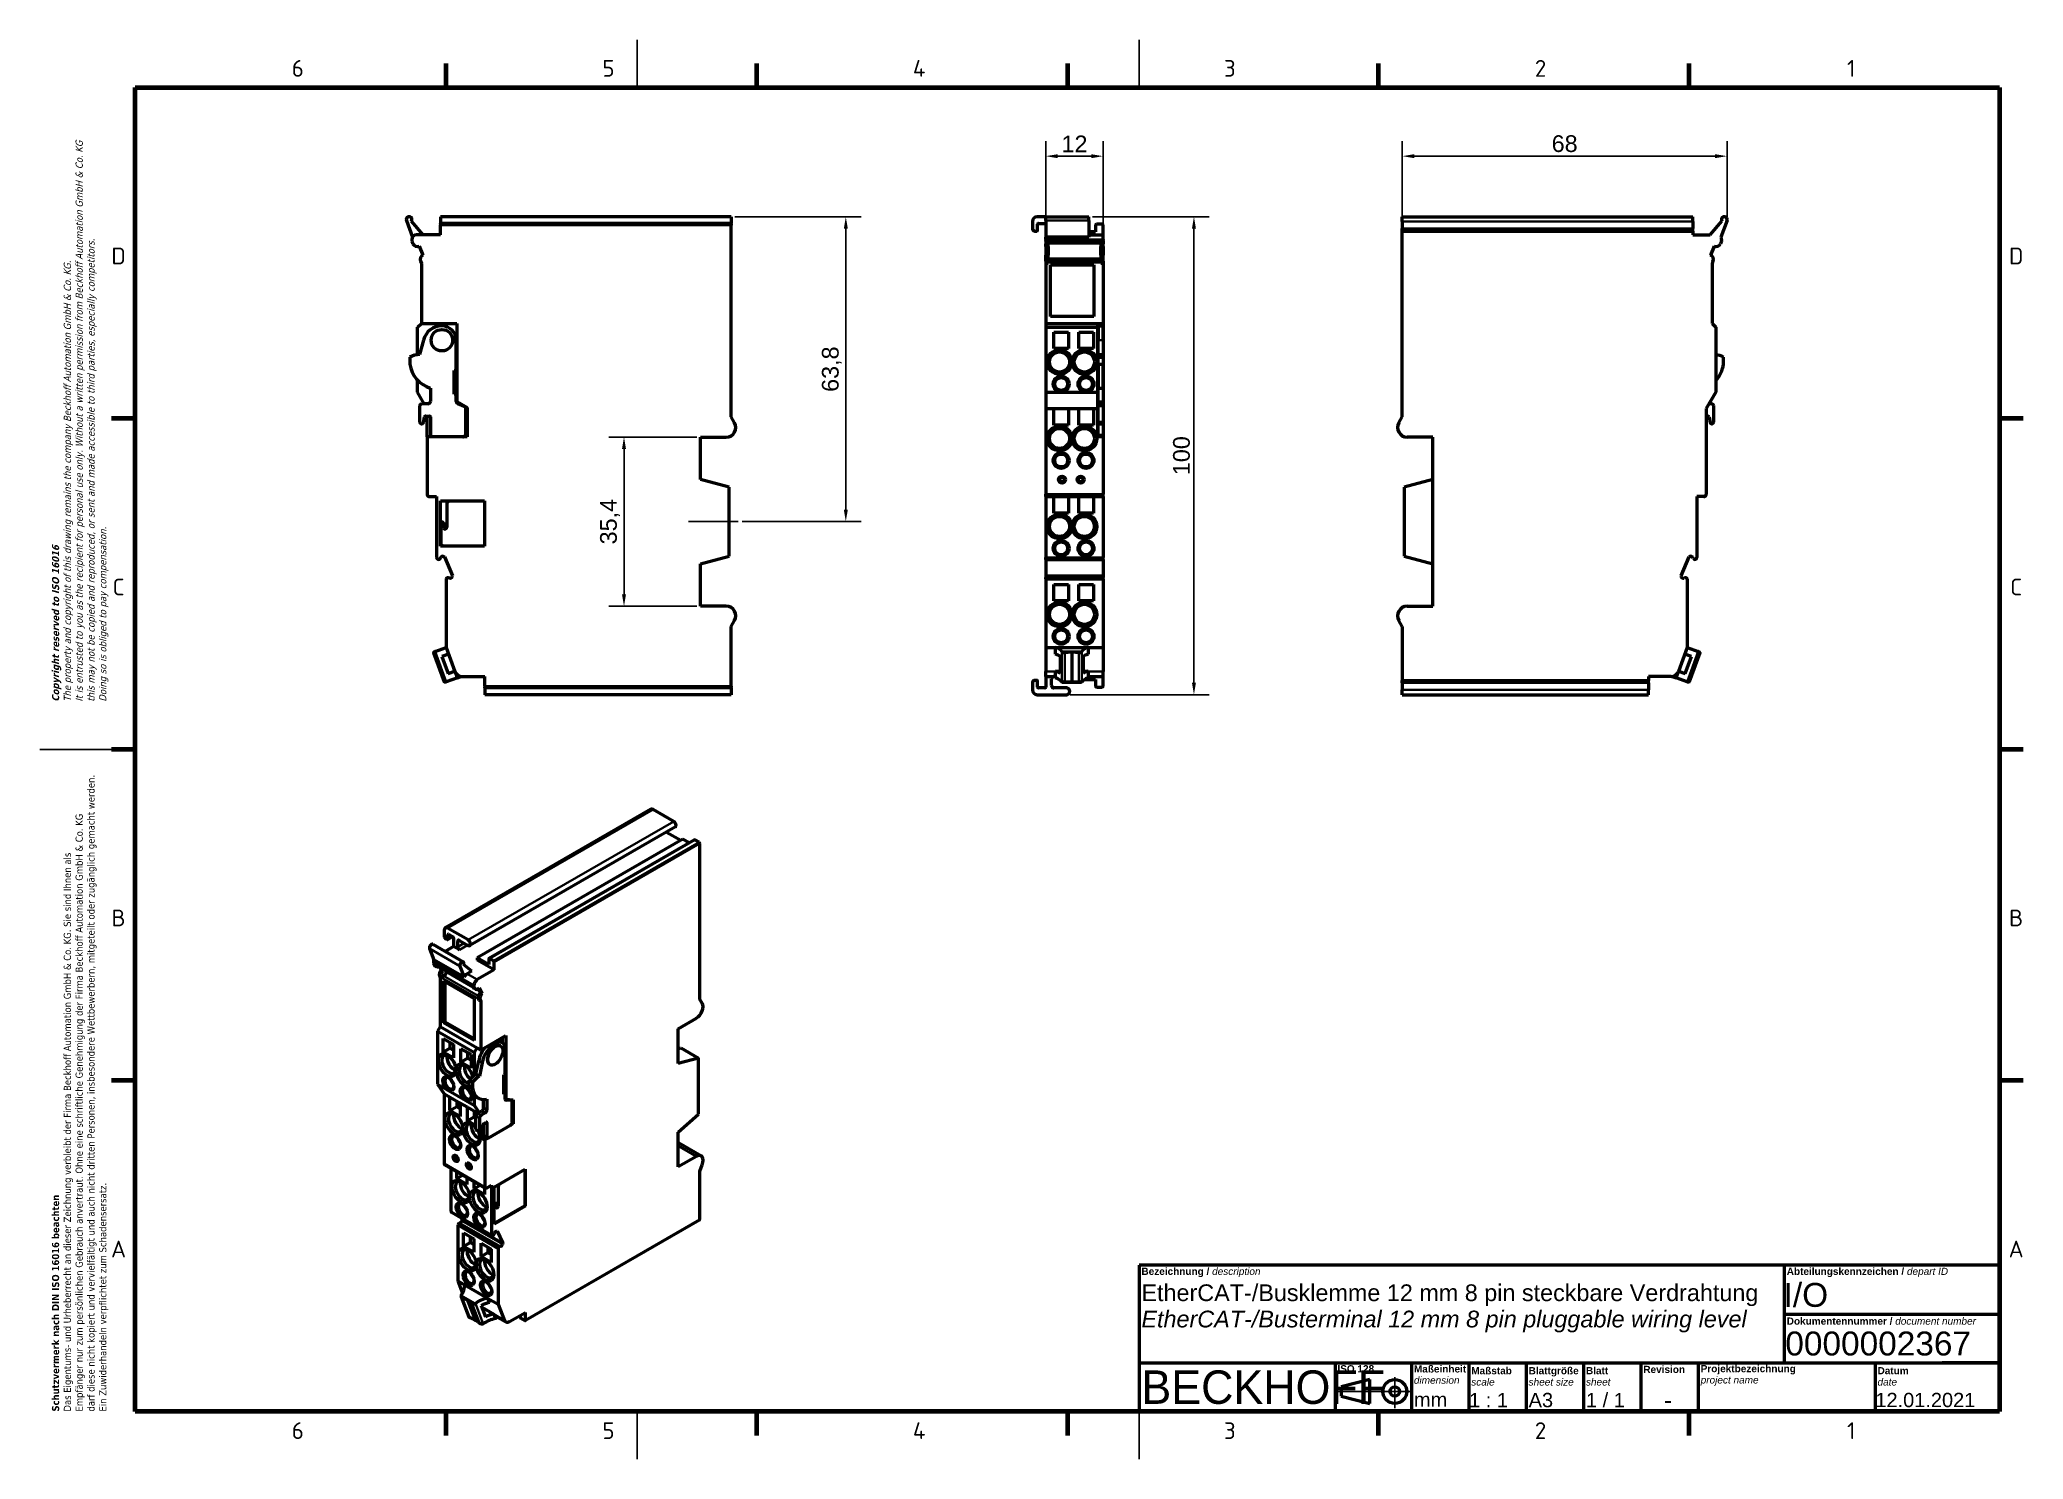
# Model space of a CAD drawing. Header units: millimetres. Extents: x 0 to 415, y 0 to 297.
import ezdxf
from ezdxf.enums import TextEntityAlignment as Align

# ---------------------------------------------------------------- set-up
doc = ezdxf.new("R2010")
doc.units = ezdxf.units.MM
doc.layers.add('Bemaßung (ISO)', color=150, linetype='Continuous', lineweight=25, true_color=0x0080ff)
for name, color, linetype, lineweight in [('Mittellinie (ISO)', 7, 'Continuous', 25), ('Rahmen (ISO)', 7, 'Continuous', 70), ('Rahmen Mittel', 7, 'Continuous', 50), ('Sichtbar (ISO)', 7, 'Continuous', 50), ('Sichtbar schmal (ISO)', 7, 'Continuous', 35), ('Titel (ISO)', 7, 'Continuous', 50)]:
    doc.layers.add(name, color=color, linetype=linetype, lineweight=lineweight)
doc.styles.add('Bezeichnungstext (DIN)', font='arial.ttf')
doc.styles.add('FERTIG Motors-DIN-3_5mm', font='isocpeur.ttf')
doc.styles.add('Notiztext (DIN)', font='arial.ttf')
doc.styles.add('Textstil140', font='arial.ttf')
doc.styles.add('Textstil29', font='arial.ttf')
doc.styles.add('Textstil55', font='arial.ttf')
doc.styles.add('Textstil94', font='')
doc.styles.get('Textstil94').set_extended_font_data('Arial', italic=True)
doc.dimstyles.new('Standard (DIN) online', dxfattribs={"dimtxt": 3.5, "dimasz": 2.5, "dimexe": 3.175, "dimexo": 0.8, "dimgap": 0.8, "dimtad": 1, "dimdec": 1, "dimrnd": 1e-08, "dimtxsty": 'Bezeichnungstext (DIN)', "dimcen": 0.09, "dimdle": 10, "dimclrd": 7, "dimclre": 7, "dimclrt": 7, "dimadec": 0, "dimazin": 2, "dimtfac": 1, "dimtmove": 0, "dimatfit": 3, "dimfxl": 1, "dimtolj": 1, "dimtzin": 0, "dimlwd": 25, "dimlwe": 25, "dimarcsym": 0})

msp = doc.modelspace()

# ---------------------------------------------------------------- blocks, each defined once
blk = doc.blocks.new('Ränder A3-QUER')
at = {"layer": 'Rahmen (ISO)', "lineweight": 25}
for p, q in [((125, 287), (125, 297)), ((230, 287), (230, 297)), ((20, 148.5), (0, 148.5)), ((125, 10), (125, 0)), ((230, 10), (230, 0))]:
    blk.add_line(p, q, dxfattribs=at)
at = {"layer": 'Rahmen (ISO)'}
for p, q in [((85, 292), (85, 287)), ((150, 292), (150, 287)), ((215, 292), (215, 287)), ((280, 292), (280, 287)), ((345, 292), (345, 287)), ((20, 287), (410, 287)), ((20, 10), (20, 287)), ((410, 287), (410, 10)), ((20, 217.75), (15, 217.75)), ((415, 217.75), (410, 217.75)), ((20, 148.5), (15, 148.5)), ((415, 148.5), (410, 148.5)), ((20, 79.25), (15, 79.25)), ((415, 79.25), (410, 79.25)), ((410, 10), (20, 10)), ((85, 10), (85, 5)), ((150, 10), (150, 5)), ((215, 10), (215, 5)), ((280, 10), (280, 5)), ((345, 10), (345, 5))]:
    blk.add_line(p, q, dxfattribs=at)
at = {"layer": 'Rahmen (ISO)', "char_height": 1.5, "attachment_point": 1, "rotation": 90, "line_spacing_factor": 0.987884, "style": 'Notiztext (DIN)'}
for s, insert in [('\\fTahoma|b1|i1;\\H1.5000;Copyright reserved to ISO 16016\\P\\fTahoma|b0|i1;\\H1.5000;The property and copyright of this drawing remains the company Beckhoff Automation GmbH & Co. KG. \\P\\fTahoma|b0|i1;\\H1.5000;It is entrusted to you as the recipient for personal use only. Without a written permission from Beckhoff Automation GmbH & Co. KG \\P\\fTahoma|b0|i1;\\H1.5000;this may not be copied and reproduced, or sent and made accessible to third parties, especially competitors. \\P\\fTahoma|b0|i1;\\H1.5000;Doing so is obliged to pay compensation.', (2.57, 158.5)), ('\\fTahoma|b1|i0;\\H1.5000;Schutzvermerk nach DIN ISO 16016 beachten\\P\\fTahoma|b0|i0;\\H1.5000;Das Eigentums- und Urheberrecht an dieser Zeichnung verbleibt der Firma Beckhoff Automation GmbH & Co. KG. Sie sind Ihnen als\\P\\fTahoma|b0|i0;\\H1.5000;Empfänger nur zum persönlichen Gebrauch anvertraut. Ohne eine schriftliche Genehmigung der Firma Beckhoff Automation GmbH & Co. KG \\P\\fTahoma|b0|i0;\\H1.5000;darf diese nicht kopiert und vervielfältigt und auch nicht dritten Personen, insbesondere Wettbewerbern, mitgeteilt oder zugänglich gemacht werden. \\P\\fTahoma|b0|i0;\\H1.5000;Ein Zuwiderhandeln verpflichtet zum Schadensersatz.', (2.57, 10))]:
    blk.add_mtext(s, dxfattribs=dict(at, insert=insert))
at = {"layer": 'Rahmen Mittel', "char_height": 3.5, "attachment_point": 5, "style": 'FERTIG Motors-DIN-3_5mm'}
for s, insert, width in [('\\fISOCPEUR|b0|i0;6', (54, 291), 65.5864), ('\\fISOCPEUR|b0|i0;5', (119, 291), 65.5864), ('\\fISOCPEUR|b0|i0;4', (184, 291), 65.5864), ('\\fISOCPEUR|b0|i0;3', (249, 291), 65.5864), ('\\fISOCPEUR|b0|i0;2', (314, 291), 65.5864), ('\\fISOCPEUR|b0|i0;1', (379, 291), 65.5864), ('\\fISOCPEUR|b0|i0;D', (16.5, 251.75), 5.0047), ('\\fISOCPEUR|b0|i0;D', (413.5, 251.75), 5.0047), ('\\fISOCPEUR|b0|i0;C', (16.5, 182.5), 5.0047), ('\\fISOCPEUR|b0|i0;C', (413.5, 182.5), 5.0047), ('\\fISOCPEUR|b0|i0;B', (16.5, 113.25), 5.0047), ('\\fISOCPEUR|b0|i0;B', (413.5, 113.25), 5.0047), ('\\fISOCPEUR|b0|i0;A', (16.5, 44), 5.0047), ('\\fISOCPEUR|b0|i0;A', (413.5, 44), 5.0047), ('\\fISOCPEUR|b0|i0;6', (54, 6), 65.5864), ('\\fISOCPEUR|b0|i0;5', (119, 6), 65.5864), ('\\fISOCPEUR|b0|i0;4', (184, 6), 65.5864), ('\\fISOCPEUR|b0|i0;3', (249, 6), 65.5864), ('\\fISOCPEUR|b0|i0;2', (314, 6), 65.5864), ('\\fISOCPEUR|b0|i0;1', (379, 6), 65.5864)]:
    blk.add_mtext(s, dxfattribs=dict(at, insert=insert, width=width))
blk = doc.blocks.new('Schriftfelder Schriftfeld_Beckhoff_online')
at = {"layer": 'Titel (ISO)'}
for p, q in [((299.98, 133.15), (119.98, 133.15)), ((119.98, 133.15), (119.98, 102.55)), ((254.98, 133.15), (254.98, 112.75)), ((299.98, 102.55), (299.98, 133.15)), ((254.98, 122.95), (299.98, 122.95)), ((299.98, 123.75), (299.98, 112.75)), ((119.98, 112.75), (299.98, 112.75)), ((160.98, 112.75), (160.98, 102.55)), ((176.98, 112.75), (176.98, 102.55)), ((188.98, 112.75), (188.98, 102.55)), ((200.98, 112.75), (200.98, 102.55)), ((212.98, 112.75), (212.98, 102.55)), ((224.98, 112.75), (224.98, 102.55)), ((236.98, 112.75), (236.98, 102.55)), ((273.98, 112.75), (273.98, 102.55)), ((299.98, 112.75), (287.98, 112.75)), ((168.28, 109.25), (162.28, 107.75)), ((168.28, 104.25), (168.28, 109.25)), ((162.28, 107.75), (162.28, 105.75)), ((162.28, 105.75), (168.28, 104.25)), ((119.98, 102.55), (299.98, 102.55))]:
    blk.add_line(p, q, dxfattribs=at)
at = {"layer": 'Titel (ISO)', "linetype": 'Continuous', "lineweight": 25}
for p, q in [((173.48, 103.25), (173.48, 109.75)), ((161.28, 106.75), (177.28, 106.75))]:
    blk.add_line(p, q, dxfattribs=at)
at = {"layer": 'Titel (ISO)'}
for radius in [2.5, 1]:
    blk.add_circle((173.48, 106.75), radius, dxfattribs=at)
at = {"layer": 'Titel (ISO)', "style": 'Textstil140'}
blk.add_text('1 / 1', height=2.99, dxfattribs=at).set_placement((213.48, 104.95), align=Align.MIDDLE_LEFT)
at = {"layer": 'Titel (ISO)', "style": 'Notiztext (DIN)'}
for s, insert, char_height, attachment_point in [('\\fArial|b1|i0;\\H1.5000;Bezeichnung / \\fArial|b0|i1;\\H1.5000;description', (120.48, 131.65), 1.5, 4), ('\\fArial|b1|i0;\\H1.5000;Abteilungskennzeichen / \\fArial|b0|i1;\\H1.5000;depart ID', (255.48, 131.65), 1.5, 4), ('\\fArial|b1|i0;\\H1.5000;Dokumentennummer / \\fArial|b0|i1;\\H1.5000;document number', (255.48, 121.45), 1.5, 4), ('\\fArial|b1|i0;\\H1.5000;ISO 128', (161.48, 112.25), 1.5, 1), ('\\fArial|b1|i0;\\H1.5000;Revision', (225.48, 111.35), 1.5, 4), ('\\fArial|b0|i0;\\H3.0000;mm', (177.48, 105.04), 3, 4)]:
    blk.add_mtext(s, dxfattribs=dict(at, insert=insert, char_height=char_height, attachment_point=attachment_point))
at = {"layer": 'Titel (ISO)', "char_height": 1.5, "line_spacing_factor": 0.944221, "style": 'Notiztext (DIN)'}
for s, insert, attachment_point in [('\\fArial|b1|i0;\\H1.5000;Maßeinheit\\P\\fArial|b0|i1;\\H1.5000;dimension', (177.48, 112.22), 1), ('\\fArial|b1|i0;\\H1.5000;Projektbezeichnung\\P\\fArial|b0|i1;\\H1.5000;project name', (237.48, 110.12), 4), ('\\fArial|b1|i0;\\H1.5000;Maßstab\\P\\fArial|b0|i1;\\H1.5000;scale', (189.48, 109.9), 4), ('\\fArial|b1|i0;\\H1.5000;Blattgröße\\P\\fArial|b0|i1;\\H1.5000;sheet size', (201.48, 109.9), 4), ('\\fArial|b1|i0;\\H1.5000;Blatt\\P\\fArial|b0|i1;\\H1.5000;sheet ', (213.48, 109.91), 4), ('\\fArial|b1|i0;\\H1.5000;Datum\\P\\fArial|b0|i1;\\H1.5000;date', (274.48, 109.91), 4)]:
    blk.add_mtext(s, dxfattribs=dict(at, insert=insert, attachment_point=attachment_point))
at = {"layer": 'Titel (ISO)', "color": 1, "true_color": 0xff0000, "insert": (120.48, 111.15), "char_height": 7, "attachment_point": 1, "style": 'Notiztext (DIN)'}
blk.add_mtext('\\fSwitzerlandCondBlack|b0|i0;\\H7.0000;BECKHOFF', dxfattribs=at)
at = {"layer": 'Titel (ISO)'}
for tag, height, style, p in [('THEMA', 3.5, 'Notiztext (DIN)', (120.48, 127.4)), ('MANAGER', 3.5, 'Textstil94', (120.48, 121.9)), ('PROJEKT', 3.5, 'Notiztext (DIN)', (120.48, 115.9)), ('Blattgröße', 3, 'Textstil55', (201.48, 104.95)), ('FIRMA', 3, 'Textstil55', (237.48, 104.95))]:
    blk.add_attdef(tag, text='', height=height, dxfattribs=dict(at, style=style)).set_placement(p, align=Align.MIDDLE_LEFT)
for tag, p, height, style in [('KOSTENSTELLE_001', (254.83, 124.45), 5, 'Textstil29'), ('BESTANDSNUMMER_001', (255.19, 114.28), 5, 'Textstil29'), ('Anfänglicher_Ansichtsmaßstab_001', (189.03, 103.45), 2.99, 'Textstil140'), ('REVISIONSNUMMER_001', (229.83, 103.2), 3.5, 'Notiztext (DIN)'), ('SaveDate_001', (274.03, 103.47), 2.99, 'Textstil140')]:
    blk.add_attdef(tag, p, '', height=height, dxfattribs=dict(at, style=style))
blk = doc.blocks.new('*D36')
at = {"layer": 'Bemaßung (ISO)', "color": 7, "lineweight": 25, "transparency": 16777216}
for p, q in [((145.45, 259.97), (171.83, 259.97)), ((168.65, 257.47), (168.65, 198.67)), ((146.95, 196.17), (171.83, 196.17))]:
    blk.add_line(p, q, dxfattribs=at)
at = {"layer": 'Bemaßung (ISO)', "color": 7, "transparency": 16777216}
for points in [[(168.24, 257.47), (169.07, 257.47), (168.65, 259.97)], [(168.24, 198.67), (169.07, 198.67), (168.65, 196.17)]]:
    blk.add_solid(points, dxfattribs=at)
at = {"layer": 'Defpoints', "color": 0, "transparency": 16777216}
for p in [(144.65, 259.97), (146.15, 196.17), (168.65, 196.17)]:
    blk.add_point(p, dxfattribs=at)
at = {"layer": 'Bemaßung (ISO)', "color": 7, "lineweight": 25, "transparency": 16777216, "insert": (163.65, 228.07), "char_height": 3.5, "attachment_point": 2, "rotation": 90, "style": 'Bezeichnungstext (DIN)'}
blk.add_mtext('\\A1;63,8', dxfattribs=at)
blk = doc.blocks.new('*D37')
at = {"layer": 'Bemaßung (ISO)', "color": 7, "lineweight": 25, "transparency": 16777216}
for p, q in [((137.45, 213.87), (119.07, 213.87)), ((122.25, 211.37), (122.25, 180.97)), ((137.45, 178.47), (119.07, 178.47))]:
    blk.add_line(p, q, dxfattribs=at)
at = {"layer": 'Bemaßung (ISO)', "color": 7, "transparency": 16777216}
for points in [[(121.83, 211.37), (122.67, 211.37), (122.25, 213.87)], [(121.83, 180.97), (122.67, 180.97), (122.25, 178.47)]]:
    blk.add_solid(points, dxfattribs=at)
at = {"layer": 'Defpoints', "color": 0, "transparency": 16777216}
for p in [(138.25, 213.87), (122.25, 178.47), (138.25, 178.47)]:
    blk.add_point(p, dxfattribs=at)
at = {"layer": 'Bemaßung (ISO)', "color": 7, "lineweight": 25, "transparency": 16777216, "insert": (117.24, 196.17), "char_height": 3.5, "attachment_point": 2, "rotation": 90, "style": 'Bezeichnungstext (DIN)'}
blk.add_mtext('\\A1;35,4', dxfattribs=at)
blk = doc.blocks.new('*D38')
at = {"layer": 'Bemaßung (ISO)', "color": 7, "lineweight": 25, "transparency": 16777216}
for p, q in [((210.49, 251.43), (210.49, 275.8)), ((222.49, 250.97), (222.49, 275.8)), ((212.99, 272.63), (219.99, 272.63))]:
    blk.add_line(p, q, dxfattribs=at)
at = {"layer": 'Bemaßung (ISO)', "color": 7, "transparency": 16777216}
for points in [[(212.99, 273.04), (212.99, 272.21), (210.49, 272.63)], [(219.99, 273.04), (219.99, 272.21), (222.49, 272.63)]]:
    blk.add_solid(points, dxfattribs=at)
at = {"layer": 'Defpoints', "color": 0, "transparency": 16777216}
for p in [(222.49, 272.63), (210.49, 250.63), (222.49, 250.17)]:
    blk.add_point(p, dxfattribs=at)
at = {"layer": 'Bemaßung (ISO)', "color": 7, "lineweight": 25, "transparency": 16777216, "insert": (216.49, 276.94), "char_height": 3.5, "attachment_point": 2, "style": 'Bezeichnungstext (DIN)'}
blk.add_mtext('\\A1;12', dxfattribs=at)
blk = doc.blocks.new('*D39')
at = {"layer": 'Bemaßung (ISO)', "color": 7, "lineweight": 25, "transparency": 16777216}
for p, q in [((285.08, 259.17), (285.08, 275.8)), ((353.01, 259.96), (353.01, 275.8)), ((287.58, 272.63), (350.51, 272.63))]:
    blk.add_line(p, q, dxfattribs=at)
at = {"layer": 'Bemaßung (ISO)', "color": 7, "transparency": 16777216}
for points in [[(287.58, 273.04), (287.58, 272.21), (285.08, 272.63)], [(350.51, 273.04), (350.51, 272.21), (353.01, 272.63)]]:
    blk.add_solid(points, dxfattribs=at)
at = {"layer": 'Defpoints', "color": 0, "transparency": 16777216}
for p in [(353.01, 272.63), (285.08, 258.37), (353.01, 259.16)]:
    blk.add_point(p, dxfattribs=at)
at = {"layer": 'Bemaßung (ISO)', "color": 7, "lineweight": 25, "transparency": 16777216, "insert": (319.04, 277), "char_height": 3.5, "attachment_point": 2, "style": 'Bezeichnungstext (DIN)'}
blk.add_mtext('\\A1;68', dxfattribs=at)
blk = doc.blocks.new('*D40')
at = {"layer": 'Bemaßung (ISO)', "color": 7, "lineweight": 25, "transparency": 16777216}
for p, q in [((220.29, 259.97), (244.66, 259.97)), ((241.49, 257.47), (241.49, 162.47)), ((215.59, 159.97), (244.66, 159.97))]:
    blk.add_line(p, q, dxfattribs=at)
at = {"layer": 'Bemaßung (ISO)', "color": 7, "transparency": 16777216}
for points in [[(241.07, 257.47), (241.9, 257.47), (241.49, 259.97)], [(241.07, 162.47), (241.9, 162.47), (241.49, 159.97)]]:
    blk.add_solid(points, dxfattribs=at)
at = {"layer": 'Defpoints', "color": 0, "transparency": 16777216}
for p in [(219.49, 259.97), (214.79, 159.97), (241.49, 159.97)]:
    blk.add_point(p, dxfattribs=at)
at = {"layer": 'Bemaßung (ISO)', "color": 7, "lineweight": 25, "transparency": 16777216, "insert": (237.11, 209.97), "char_height": 3.5, "attachment_point": 2, "rotation": 90, "style": 'Bezeichnungstext (DIN)'}
blk.add_mtext('\\A1;100', dxfattribs=at)

# ---------------------------------------------------------------- dimensions: what is measured, and where the dimension line sits
at = {"layer": 'Bemaßung (ISO)', "color": 7, "lineweight": 25}
for base, p1, p2, angle, picture, middle in [((222.49, 272.63), (210.49, 250.63), (222.49, 250.17), 180, '*D38', (216.49, 272.63)), ((168.65, 196.17), (144.65, 259.97), (146.15, 196.17), 90, '*D36', (168.65, 228.07)), ((241.49, 159.97), (219.49, 259.97), (214.79, 159.97), 270, '*D40', (241.49, 209.97)), ((122.25, 178.47), (138.25, 213.87), (138.25, 178.47), 90, '*D37', (122.25, 196.17))]:
    dim = msp.add_linear_dim(base=base, p1=p1, p2=p2, angle=angle, dimstyle='Standard (DIN) online', override={"dimgap": 0.8, "dimdec": 1, "dimtol": 0, "dimlim": 0, "dimtp": 0, "dimtm": 0, "dimtdec": 2, "dimtofl": 0, "dimatfit": 1}, dxfattribs=at)
    dim.commit()
    dim.dimension.update_dxf_attribs({"geometry": picture, "text_midpoint": middle, "dimtype": 160})
dim = msp.add_linear_dim(base=(353.01, 272.63), p1=(285.08, 258.37), p2=(353.01, 259.16), dimstyle='Standard (DIN) online', override={"dimgap": 0.8, "dimdec": 0, "dimtol": 0, "dimlim": 0, "dimtp": 0, "dimtm": 0, "dimtdec": 2, "dimtofl": 0, "dimatfit": 1}, dxfattribs=at)
dim.commit()
dim.dimension.update_dxf_attribs({"geometry": '*D39', "text_midpoint": (319.04, 272.63), "dimtype": 160})

# ---------------------------------------------------------------- linework, layer by layer
at = {"layer": 'Mittellinie (ISO)', "linetype": 'Continuous'}
msp.add_line((135.75, 196.17), (146.15, 196.17), dxfattribs=at)
at = {"layer": 'Sichtbar (ISO)'}
for p, q in [((76.72, 259.16), (77.99, 255.68)), ((80.23, 256.17), (77.8, 259.06)), ((144.65, 259.97), (83.85, 259.97)), ((83.85, 259.97), (83.85, 258.57)), ((144.65, 258.57), (83.85, 258.57)), ((83.85, 258.37), (83.85, 258.57)), ((144.65, 258.37), (83.85, 258.37)), ((83.85, 258.37), (83.85, 258.17)), ((83.85, 256.17), (83.85, 258.17)), ((144.65, 259.97), (144.65, 258.57)), ((144.65, 258.37), (144.65, 258.57)), ((144.65, 258.37), (144.65, 258.17)), ((144.65, 218.13), (144.65, 258.17)), ((207.69, 258.97), (207.69, 257.47)), ((210.49, 259.97), (208.69, 259.97)), ((208.79, 257.17), (208.79, 258.37)), ((208.99, 258.57), (210.29, 258.57)), ((210.49, 259.16), (210.49, 259.97)), ((210.49, 259.97), (219.49, 259.97)), ((210.49, 259.16), (210.49, 255.68)), ((219.49, 259.16), (219.49, 259.97)), ((219.49, 259.16), (219.49, 255.68)), ((220.89, 258.17), (220.89, 256.77)), ((222.29, 258.37), (221.09, 258.37)), ((222.49, 256.17), (222.49, 258.17)), ((285.08, 258.97), (285.08, 259.97)), ((285.08, 259.97), (345.88, 259.97)), ((285.08, 258.97), (285.08, 257.47)), ((285.08, 256.97), (285.08, 257.47)), ((345.88, 258.97), (345.88, 259.97)), ((345.88, 258.97), (345.88, 257.47)), ((345.88, 256.97), (345.88, 257.47)), ((349.5, 256.17), (351.93, 259.06)), ((353.01, 259.16), (351.74, 255.68)), ((77.85, 255.17), (77.85, 254.99)), ((77.86, 254.88), (77.85, 254.88)), ((77.85, 254.88), (78.09, 254.31)), ((83.85, 256.17), (78.85, 256.17)), ((79.4, 253.78), (80.18, 251.94)), ((208.19, 256.97), (208.59, 256.97)), ((219.49, 255.68), (210.49, 255.68)), ((210.49, 255.17), (210.49, 255.68)), ((210.49, 255.17), (210.49, 254.99)), ((210.49, 254.88), (210.49, 254.99)), ((210.49, 254.88), (210.49, 254.31)), ((210.49, 254.88), (210.49, 254.88)), ((210.49, 254.88), (210.99, 254.88)), ((210.49, 254.88), (210.99, 254.88)), ((210.49, 253.7), (210.49, 254.31)), ((210.49, 253.7), (210.49, 251.94)), ((210.49, 253.7), (210.99, 253.7)), ((210.99, 254.88), (210.99, 254.88)), ((210.99, 254.88), (210.99, 254.31)), ((210.99, 254.53), (221.99, 254.53)), ((210.99, 253.7), (210.99, 254.31)), ((210.99, 253.7), (210.99, 251.94)), ((220.89, 256.77), (219.49, 256.77)), ((219.49, 256.17), (222.49, 256.17)), ((221.99, 254.88), (222.49, 254.88)), ((221.99, 254.88), (221.99, 254.88)), ((222.49, 254.88), (221.99, 254.88)), ((221.99, 254.31), (221.99, 254.88)), ((221.99, 254.31), (221.99, 253.7)), ((221.99, 251.94), (221.99, 253.7)), ((222.49, 253.7), (221.99, 253.7)), ((222.49, 255.17), (222.49, 256.17)), ((222.49, 255.17), (222.49, 254.99)), ((222.49, 254.88), (222.49, 254.99)), ((222.49, 254.88), (222.49, 254.88)), ((222.49, 254.88), (222.49, 254.31)), ((222.49, 253.7), (222.49, 254.31)), ((222.49, 253.7), (222.49, 251.94)), ((285.08, 256.97), (345.88, 256.97)), ((285.08, 218.13), (285.08, 256.97)), ((345.88, 256.97), (345.88, 256.17)), ((345.88, 256.17), (349.5, 256.17)), ((350.33, 253.78), (349.54, 251.94)), ((351.88, 254.88), (351.64, 254.31)), ((351.87, 254.88), (351.88, 254.88)), ((351.88, 255.17), (351.88, 254.99)), ((79.65, 250.63), (79.85, 250.17)), ((79.85, 250.17), (79.85, 237.62)), ((210.49, 250.63), (210.49, 251.94)), ((210.49, 251.94), (210.99, 251.94)), ((210.49, 250.63), (210.49, 250.17)), ((210.99, 250.17), (210.49, 250.17)), ((210.49, 250.17), (210.49, 237.62)), ((210.99, 250.63), (210.99, 251.94)), ((210.99, 250.71), (221.99, 250.71)), ((210.99, 250.63), (210.99, 250.17)), ((211.49, 249.87), (220.54, 249.87)), ((211.49, 239.07), (211.49, 249.87)), ((220.54, 249.87), (220.54, 239.07)), ((222.49, 251.94), (221.99, 251.94)), ((221.99, 251.94), (221.99, 250.63)), ((221.99, 250.17), (221.99, 250.63)), ((222.49, 250.17), (221.99, 250.17)), ((222.49, 250.63), (222.49, 251.94)), ((222.49, 250.63), (222.49, 250.17)), ((222.49, 250.17), (222.49, 237.62)), ((350.07, 250.63), (349.88, 250.17)), ((349.88, 250.17), (349.88, 237.62)), ((79.05, 236.82), (79.85, 237.62)), ((79.05, 231.09), (79.05, 236.82)), ((79.85, 237.62), (87.25, 237.62)), ((87.25, 237.62), (87.25, 221.31)), ((210.49, 237.62), (221.41, 237.62)), ((210.49, 237.62), (210.49, 236.82)), ((210.49, 236.82), (221.41, 236.82)), ((210.49, 236.82), (210.49, 223.28)), ((220.54, 239.07), (211.49, 239.07)), ((221.41, 237.62), (222.49, 237.62)), ((221.41, 236.82), (221.41, 237.62)), ((221.41, 223.28), (221.41, 236.82)), ((221.46, 237.12), (221.46, 234.14)), ((221.46, 237.12), (222.46, 237.12)), ((222.46, 234.14), (222.46, 237.12)), ((222.49, 237.62), (222.49, 236.37)), ((349.88, 237.62), (350.68, 236.82)), ((350.68, 236.82), (350.68, 223.28)), ((80.28, 234.14), (79.48, 231.12)), ((87.15, 227.82), (87.15, 234.12)), ((212.19, 232.37), (212.19, 235.82)), ((212.19, 235.82), (215.24, 235.82)), ((215.24, 235.82), (215.24, 232.37)), ((217.39, 232.37), (217.39, 235.82)), ((217.39, 235.82), (220.44, 235.82)), ((220.44, 235.82), (220.44, 232.37)), ((221.46, 236.37), (221.41, 236.37)), ((221.46, 231.12), (221.46, 234.14)), ((222.49, 236.37), (222.46, 236.37)), ((222.46, 234.14), (222.46, 231.12)), ((222.49, 236.37), (222.49, 231.87)), ((77.45, 230.56), (77.45, 229.12)), ((215.24, 232.37), (212.19, 232.37)), ((220.44, 232.37), (217.39, 232.37)), ((221.46, 231.87), (221.41, 231.87)), ((221.46, 231.12), (221.46, 230.56)), ((221.46, 231.12), (222.46, 231.12)), ((221.46, 229.12), (221.46, 230.56)), ((221.46, 230.56), (222.46, 230.56)), ((221.46, 229.12), (221.46, 224.12)), ((221.46, 229.12), (222.46, 229.12)), ((222.49, 231.87), (222.46, 231.87)), ((222.46, 230.56), (222.46, 231.12)), ((222.46, 230.56), (222.46, 229.12)), ((222.46, 224.12), (222.46, 229.12)), ((222.49, 231.87), (222.49, 221.31)), ((352.28, 229.12), (352.28, 230.56)), ((79.05, 223.28), (79.05, 225.75)), ((81.73, 224.12), (81.73, 221.32)), ((86.75, 222.82), (86.75, 227.82)), ((86.75, 227.82), (87.15, 227.82)), ((221.46, 221.32), (221.46, 224.12)), ((221.46, 224.12), (222.46, 224.12)), ((222.46, 224.12), (222.46, 221.32)), ((80.47, 220.82), (79.05, 223.28)), ((79.48, 220.32), (79.48, 217.02)), ((81.23, 220.82), (79.98, 220.82)), ((87.15, 222.82), (86.75, 222.82)), ((87.15, 221.32), (87.15, 222.82)), ((87.25, 221.31), (89.45, 220.04)), ((88.84, 220.28), (87.46, 220.85)), ((89.45, 220.04), (89.45, 213.92)), ((210.49, 223.28), (221.41, 223.28)), ((210.49, 223.28), (210.49, 219.82)), ((221.41, 219.82), (221.41, 223.28)), ((221.46, 221.31), (221.41, 221.31)), ((221.46, 220.04), (221.41, 220.04)), ((221.46, 220.82), (221.46, 221.32)), ((221.46, 220.82), (221.46, 220.32)), ((221.46, 220.82), (222.46, 220.82)), ((221.46, 217.02), (221.46, 220.32)), ((222.46, 221.32), (222.46, 220.82)), ((222.49, 221.31), (222.46, 221.31)), ((222.46, 220.32), (222.46, 220.82)), ((222.46, 220.32), (222.46, 217.02)), ((222.49, 220.04), (222.46, 220.04)), ((222.49, 221.31), (222.49, 220.04)), ((222.49, 220.04), (222.49, 213.92)), ((350.68, 223.28), (348.68, 219.82)), ((349.75, 220.82), (349.26, 220.82)), ((350.25, 217.02), (350.25, 220.32)), ((80.27, 216.94), (80.49, 218.02)), ((80.78, 218.27), (81.53, 218.27)), ((81.05, 213.92), (81.05, 218.27)), ((81.73, 218.07), (81.73, 214.33)), ((89.15, 214.45), (89.15, 219.82)), ((145.38, 216.87), (144.65, 218.13)), ((210.49, 219.82), (212.19, 219.82)), ((210.49, 219.82), (210.49, 201.92)), ((212.19, 216.37), (212.19, 219.82)), ((212.19, 219.82), (215.24, 219.82)), ((215.24, 216.37), (212.19, 216.37)), ((215.24, 219.82), (217.39, 219.82)), ((215.24, 219.82), (215.24, 216.37)), ((217.39, 216.37), (217.39, 219.82)), ((217.39, 219.82), (220.44, 219.82)), ((220.44, 216.37), (217.39, 216.37)), ((220.44, 219.82), (220.44, 216.37)), ((220.44, 219.82), (221.41, 219.82)), ((221.41, 213.92), (221.41, 219.82)), ((221.46, 217.02), (221.46, 216.62)), ((221.46, 214.33), (221.46, 216.62)), ((221.46, 216.62), (222.46, 216.62)), ((222.46, 216.62), (222.46, 217.02)), ((222.46, 216.62), (222.46, 214.33)), ((284.35, 216.87), (285.08, 218.13)), ((348.68, 219.82), (348.68, 201.92)), ((348.68, 218.27), (348.95, 218.27)), ((349.24, 218.02), (349.46, 216.94)), ((81.05, 213.92), (81.05, 201.92)), ((89.45, 213.92), (81.05, 213.92)), ((138.25, 204.97), (138.25, 213.87)), ((138.25, 213.87), (143.65, 213.87)), ((222.49, 213.92), (221.41, 213.92)), ((221.46, 214.33), (221.46, 213.92)), ((222.46, 213.92), (222.46, 214.33)), ((222.49, 213.92), (222.49, 201.92)), ((291.48, 213.87), (286.08, 213.87)), ((291.48, 178.47), (291.48, 213.87)), ((144.25, 203.36), (138.25, 204.97)), ((144.25, 188.97), (144.25, 203.36)), ((291.48, 204.97), (285.48, 203.36)), ((285.48, 203.36), (285.48, 188.97)), ((81.55, 201.42), (83.05, 201.42)), ((83.05, 201.42), (83.05, 188.67)), ((83.85, 200.52), (93.05, 200.52)), ((83.85, 191.02), (83.85, 200.52)), ((85.15, 199.92), (85.15, 194.92)), ((93.05, 200.42), (85.65, 200.42)), ((93.05, 200.52), (93.05, 191.02)), ((210.49, 201.42), (210.49, 201.92)), ((210.49, 201.42), (210.49, 188.67)), ((210.49, 201.42), (222.49, 201.42)), ((212.19, 197.97), (212.19, 201.42)), ((215.24, 201.42), (215.24, 197.97)), ((217.39, 197.97), (217.39, 201.42)), ((220.44, 201.42), (220.44, 197.97)), ((222.49, 201.42), (222.49, 201.92)), ((222.49, 201.42), (222.49, 188.67)), ((346.68, 201.42), (346.68, 188.67)), ((348.18, 201.42), (346.68, 201.42)), ((83.85, 195.72), (83.95, 195.72)), ((83.95, 195.87), (83.95, 191.62)), ((84.55, 194.89), (84.45, 195.89)), ((84.47, 195.72), (85.05, 195.72)), ((85.05, 195.72), (85.05, 194.69)), ((215.24, 197.97), (212.19, 197.97)), ((220.44, 197.97), (217.39, 197.97)), ((220.59, 195.72), (220.59, 194.61)), ((83.95, 194.61), (83.85, 194.61)), ((93.05, 191.02), (83.85, 191.02)), ((84.45, 191.12), (93.05, 191.12)), ((83.8, 188.48), (83.9, 188.66)), ((84.51, 188.89), (84.72, 188.8)), ((84.72, 188.8), (86.39, 184.86)), ((138.25, 187.37), (144.25, 188.97)), ((138.25, 178.47), (138.25, 187.37)), ((210.49, 188.27), (210.49, 188.67)), ((210.49, 188.27), (210.49, 184.86)), ((210.49, 188.27), (222.49, 188.27)), ((222.49, 188.27), (222.49, 188.67)), ((222.49, 188.27), (222.49, 184.86)), ((285.48, 188.97), (291.48, 187.37)), ((345.01, 188.8), (343.34, 184.86)), ((345.21, 188.89), (345.01, 188.8)), ((345.92, 188.48), (345.83, 188.66)), ((85.05, 184.22), (85.05, 169.87)), ((85.72, 184.37), (85.52, 184.43)), ((86.39, 184.86), (86.31, 184.66)), ((210.49, 184.86), (210.49, 184.66)), ((210.49, 184.86), (222.49, 184.86)), ((210.49, 184.66), (210.49, 184.45)), ((210.49, 184.22), (210.49, 184.45)), ((210.49, 184.45), (222.49, 184.45)), ((210.49, 184.22), (210.49, 169.87)), ((210.49, 184.22), (222.49, 184.22)), ((212.19, 179.57), (212.19, 183.02)), ((212.19, 183.02), (215.24, 183.02)), ((215.24, 183.02), (215.24, 179.57)), ((217.39, 179.57), (217.39, 183.02)), ((217.39, 183.02), (220.44, 183.02)), ((220.44, 183.02), (220.44, 179.57)), ((222.49, 184.86), (222.49, 184.66)), ((222.49, 184.66), (222.49, 184.45)), ((222.49, 184.22), (222.49, 184.45)), ((222.49, 184.22), (222.49, 169.87)), ((343.34, 184.86), (343.42, 184.66)), ((344.01, 184.37), (344.2, 184.43)), ((344.68, 184.22), (344.68, 169.87)), ((143.65, 178.47), (138.25, 178.47)), ((215.24, 179.57), (212.19, 179.57)), ((220.44, 179.57), (217.39, 179.57)), ((286.08, 178.47), (291.48, 178.47)), ((144.65, 174.2), (145.38, 175.47)), ((285.08, 174.2), (284.35, 175.47)), ((144.65, 161.77), (144.65, 174.2)), ((285.08, 174.2), (285.08, 162.97)), ((82.42, 168.75), (84.64, 162.64)), ((82.74, 169.03), (82.7, 169.01)), ((82.74, 169.03), (85.05, 169.87)), ((85.56, 168.46), (84.15, 167.94)), ((84.15, 167.94), (85.45, 164.37)), ((85.05, 169.87), (86.89, 164.82)), ((210.49, 169.87), (212.54, 169.87)), ((210.49, 169.87), (210.49, 164.82)), ((212.54, 169.87), (219.34, 169.87)), ((212.54, 168.46), (212.54, 169.87)), ((213.54, 164.37), (213.54, 167.94)), ((215.94, 168.9), (215.94, 162.59)), ((218.33, 167.94), (218.33, 164.37)), ((219.34, 169.87), (222.49, 169.87)), ((219.34, 169.87), (219.34, 168.46)), ((222.49, 169.87), (222.49, 164.82)), ((344.68, 169.87), (342.84, 164.82)), ((345.58, 167.94), (344.17, 168.46)), ((344.28, 164.37), (345.58, 167.94)), ((344.68, 169.87), (346.99, 169.03)), ((347.31, 168.75), (345.08, 162.64)), ((347.03, 169.01), (346.99, 169.03)), ((85.03, 162.62), (85.07, 162.64)), ((87.38, 163.48), (85.07, 162.64)), ((85.45, 164.37), (86.86, 164.89)), ((86.89, 164.82), (87.38, 163.48)), ((87.38, 163.48), (88.2, 163.78)), ((88.39, 163.77), (93.15, 163.77)), ((93.15, 161.77), (93.15, 163.77)), ((207.69, 162.47), (207.69, 160.97)), ((208.59, 162.97), (208.19, 162.97)), ((208.79, 161.57), (208.79, 162.77)), ((210.49, 163.77), (210.49, 164.82)), ((210.49, 163.77), (212.54, 163.77)), ((210.49, 163.77), (210.49, 161.57)), ((211.69, 161.87), (211.69, 163.27)), ((212.54, 164.82), (212.54, 164.89)), ((212.54, 164.89), (213.54, 164.89)), ((212.54, 163.48), (212.54, 164.82)), ((213.95, 162.59), (217.92, 162.59)), ((218.33, 164.89), (219.34, 164.89)), ((218.63, 163.17), (220.89, 163.17)), ((219.34, 164.89), (219.34, 164.82)), ((219.34, 164.82), (219.34, 163.48)), ((219.34, 163.77), (222.49, 163.77)), ((220.89, 163.17), (220.89, 161.77)), ((222.49, 163.77), (222.49, 164.82)), ((222.49, 161.77), (222.49, 163.77)), ((285.08, 162.47), (285.08, 162.97)), ((285.08, 162.97), (336.58, 162.97)), ((285.08, 162.47), (285.08, 160.97)), ((341.34, 163.77), (336.58, 163.77)), ((336.58, 163.77), (336.58, 162.97)), ((336.58, 162.47), (336.58, 162.97)), ((336.58, 162.47), (336.58, 160.97)), ((341.53, 163.78), (342.35, 163.48)), ((342.35, 163.48), (342.84, 164.82)), ((344.66, 162.64), (342.35, 163.48)), ((342.87, 164.89), (344.28, 164.37)), ((344.66, 162.64), (344.7, 162.62)), ((93.15, 161.77), (93.15, 161.57)), ((144.65, 161.57), (93.15, 161.57)), ((93.15, 161.37), (93.15, 161.57)), ((144.65, 161.37), (93.15, 161.37)), ((93.15, 161.37), (93.15, 159.97)), ((144.65, 159.97), (93.15, 159.97)), ((144.65, 161.77), (144.65, 161.57)), ((144.65, 161.37), (144.65, 161.57)), ((144.65, 161.37), (144.65, 159.97)), ((208.69, 159.97), (214.79, 159.97)), ((210.29, 161.37), (208.99, 161.37)), ((214.79, 161.37), (212.19, 161.37)), ((221.09, 161.57), (222.29, 161.57)), ((285.08, 159.97), (285.08, 160.97)), ((285.08, 159.97), (336.58, 159.97)), ((336.58, 159.97), (336.58, 160.97)), ((127.83, 136.01), (84.84, 111.19)), ((132.64, 133.47), (128.33, 135.96)), ((132.99, 132.29), (90, 107.47)), ((134.55, 129.75), (91.56, 104.93)), ((137, 129.6), (94, 104.78)), ((131.15, 131.23), (134.13, 129.51)), ((135.91, 128.97), (134.55, 129.75)), ((137.94, 129.1), (137.1, 129.59)), ((138.09, 96.17), (138.09, 128.86)), ((84.63, 110.73), (84.63, 109.51)), ((84.98, 108.89), (85.26, 108.73)), ((89.65, 108.65), (85.34, 111.14)), ((86.45, 109.35), (85.36, 108.72)), ((85.41, 108.81), (85.41, 109.79)), ((85.55, 109.87), (86.47, 109.34)), ((86.61, 109.1), (86.61, 107.3)), ((87.46, 107.22), (87.46, 108.36)), ((87.81, 108.57), (89.65, 107.5)), ((81.57, 106.84), (82.47, 104.51)), ((82.27, 107.75), (88.63, 104.08)), ((82.37, 104.03), (82.37, 103.89)), ((82.38, 103.81), (82.37, 103.8)), ((82.37, 103.8), (82.54, 103.43)), ((82.37, 103.8), (82.72, 103.6)), ((82.38, 103.81), (82.73, 103.61)), ((88.83, 100.84), (82.47, 104.51)), ((86.61, 107.3), (84.83, 106.27)), ((87.81, 106.61), (86.61, 107.3)), ((91.56, 104.93), (91.56, 104.44)), ((93.96, 103.54), (91.56, 104.93)), ((95.09, 102.4), (91.56, 104.44)), ((93.96, 104.69), (93.96, 103.54)), ((94.95, 104.28), (94.1, 104.77)), ((95.09, 102.4), (95.09, 104.03)), ((82.69, 103.26), (83.04, 103.06)), ((82.73, 103.61), (82.72, 103.6)), ((82.72, 103.6), (82.89, 103.23)), ((82.8, 103.5), (90.53, 99.04)), ((83.64, 101.06), (83.78, 100.77)), ((83.73, 102.96), (84.02, 102.35)), ((84.13, 100.56), (83.78, 100.77)), ((83.78, 100.77), (83.78, 90.52)), ((84, 100.86), (84.13, 100.56)), ((84.02, 102.35), (84.37, 102.15)), ((84.08, 102.76), (84.37, 102.15)), ((84.13, 100.74), (84.13, 100.56)), ((84.49, 100.12), (90.89, 96.42)), ((84.49, 91.3), (84.49, 100.12)), ((84.84, 91.5), (84.84, 99.91)), ((84.88, 102.3), (85.04, 101.97)), ((87.93, 103.16), (88.83, 100.84)), ((90.41, 102.15), (88.7, 103.52)), ((90.41, 102.15), (89.44, 101.59)), ((95.09, 102.4), (91.56, 100.36)), ((90.5, 99.1), (90.51, 99.11)), ((90.85, 98.9), (90.5, 99.1)), ((90.67, 98.74), (90.5, 99.1)), ((90.51, 99.11), (90.86, 98.91)), ((91.17, 98.36), (90.82, 98.57)), ((90.85, 99.14), (90.85, 98.99)), ((90.86, 98.91), (90.85, 98.9)), ((90.85, 98.9), (91.02, 98.53)), ((90.89, 96.42), (90.89, 87.6)), ((92.15, 97.66), (91.77, 98.47)), ((91.91, 96.07), (91.77, 96.37)), ((92.27, 95.87), (91.91, 96.07)), ((91.95, 98.64), (92.5, 97.45)), ((92.13, 96.17), (92.27, 95.87)), ((92.5, 97.45), (92.15, 97.66)), ((92.27, 95.87), (92.27, 85.62)), ((138.6, 95.43), (138.09, 96.17)), ((84.49, 91.3), (84.84, 91.5)), ((84.84, 91.5), (90.89, 88.01)), ((133.56, 90.07), (137.38, 92.28)), ((83.78, 90.52), (83.21, 89.54)), ((83.21, 89.54), (90.94, 85.08)), ((83.21, 89.54), (83.21, 78.49)), ((83.78, 90.52), (91.5, 86.06)), ((84.42, 85.21), (84.42, 88.03)), ((84.42, 88.03), (86.57, 86.79)), ((90.89, 87.6), (84.49, 91.3)), ((85.83, 87.21), (85.83, 86.03)), ((92.27, 85.62), (97.5, 88.64)), ((96.08, 87.54), (96.79, 87.13)), ((96.73, 88.2), (96.73, 87.16)), ((97.5, 88.64), (97.5, 75.33)), ((133.56, 82.81), (133.56, 90.07)), ((84.42, 85.21), (85.83, 86.03)), ((86.57, 83.97), (84.42, 85.21)), ((85.83, 86.03), (86.57, 85.6)), ((86.57, 86.79), (86.57, 83.97)), ((88.09, 83.09), (88.09, 85.91)), ((88.09, 85.91), (90.25, 84.66)), ((88.09, 83.09), (89.51, 83.91)), ((90.25, 81.85), (88.09, 83.09)), ((89.51, 85.09), (89.51, 83.91)), ((89.51, 83.91), (90.25, 83.48)), ((90.25, 84.66), (90.25, 81.85)), ((90.94, 85.08), (91.5, 86.06)), ((90.94, 80.36), (90.94, 85.08)), ((91.28, 80.58), (91.85, 83.38)), ((91.5, 86.06), (92.27, 85.62)), ((96.43, 86.47), (96.41, 86.48)), ((97.41, 80.61), (97.41, 85.76)), ((133.56, 85.91), (134.13, 86.07)), ((137.8, 83.94), (133.56, 82.81)), ((134.13, 86.07), (137.8, 83.94)), ((137.8, 72.2), (137.8, 83.94)), ((89.84, 78.12), (89.84, 79.3)), ((89.84, 79.3), (90.55, 78.89)), ((90.55, 78.89), (90.55, 77.71)), ((91.28, 80.58), (91.99, 80.17)), ((92.55, 82.97), (91.99, 80.17)), ((94.18, 82.57), (94.16, 82.58)), ((97.13, 80.45), (97.41, 80.61)), ((97.13, 76.37), (97.13, 80.45)), ((83.21, 78.49), (90.94, 74.03)), ((83.21, 78.49), (84.63, 76.48)), ((84.63, 76.48), (85.83, 75.78)), ((84.63, 76.48), (84.63, 61.86)), ((85.83, 72.97), (85.83, 75.78)), ((85.83, 75.78), (87.99, 74.54)), ((87.24, 74.97), (87.24, 73.78)), ((89.84, 78.12), (90.55, 77.71)), ((90.94, 74.03), (90.94, 76.05)), ((91.05, 75.98), (91.76, 75.57)), ((92.87, 73.5), (92.87, 75.29)), ((93.58, 75.38), (93.58, 73.09)), ((97.13, 76.69), (97.41, 76.53)), ((97.41, 76.53), (97.13, 76.37)), ((97.41, 75.3), (97.41, 76.53)), ((97.5, 75.33), (97.41, 75.38)), ((97.5, 75.33), (99.05, 75.19)), ((98.61, 75.15), (97.63, 75.05)), ((98.52, 75.24), (98.72, 75.12)), ((98.82, 70.52), (98.82, 74.9)), ((99.05, 75.19), (99.05, 70.19)), ((85.83, 72.97), (87.24, 73.78)), ((87.99, 71.72), (85.83, 72.97)), ((87.24, 73.78), (87.99, 73.35)), ((87.99, 74.54), (89.51, 73.66)), ((87.99, 74.54), (87.99, 71.72)), ((89.51, 70.84), (89.51, 73.66)), ((89.51, 73.66), (91.66, 72.42)), ((89.51, 70.84), (90.92, 71.66)), ((91.28, 69.82), (89.51, 70.84)), ((90.92, 72.84), (90.92, 71.66)), ((90.92, 71.66), (91.28, 71.45)), ((91.96, 72.57), (90.94, 74.03)), ((91.28, 69.07), (91.28, 71.76)), ((91.63, 72.38), (92.52, 72.89)), ((91.66, 72.42), (91.66, 72.4)), ((91.66, 72.42), (91.68, 72.41)), ((91.99, 71.36), (91.99, 68.66)), ((93.22, 72.48), (92.34, 71.97)), ((133.56, 68.44), (137.8, 72.2)), ((91.36, 68.89), (92.07, 68.48)), ((92.35, 67.2), (92.35, 68.56)), ((92.97, 67.56), (92.35, 67.2)), ((93.11, 66.76), (92.35, 67.2)), ((92.55, 68.92), (92.7, 69.9)), ((92.87, 67.79), (92.87, 70.19)), ((92.91, 70.21), (93.44, 70.52)), ((92.97, 67.56), (93.68, 67.16)), ((99.05, 70.19), (93.11, 66.76)), ((93.11, 66.76), (93.11, 56.96)), ((93.58, 70.44), (93.58, 67.38)), ((98.4, 69.83), (93.73, 67.14)), ((99.05, 70.19), (98.8, 70.34)), ((133.56, 61.17), (133.56, 68.44)), ((133.56, 66.25), (138.38, 63.47)), ((137.38, 63.37), (133.56, 61.17)), ((84.73, 61.63), (93.22, 56.73)), ((86.04, 60.88), (86.04, 51.86)), ((87.24, 58.76), (87.24, 60.18)), ((87.24, 58.76), (88.48, 59.47)), ((89.4, 57.51), (87.24, 58.76)), ((89.4, 58.94), (89.4, 57.51)), ((95.09, 56.96), (101.6, 60.72)), ((101.49, 60.66), (101.49, 53.11)), ((101.6, 60.72), (101.6, 52.96)), ((138.09, 60.3), (138.6, 61.63)), ((138.09, 50.15), (138.09, 60.3)), ((90.92, 56.64), (90.92, 58.06)), ((90.92, 56.64), (92.15, 57.35)), ((93.08, 55.39), (90.92, 56.64)), ((93.08, 56.81), (93.08, 55.39)), ((93.47, 56.76), (94.53, 57.37)), ((94.53, 57.37), (94.53, 46.96)), ((95.09, 49.21), (95.09, 56.96)), ((95.91, 57.07), (95.91, 52.98)), ((86.13, 51.68), (94.61, 46.78)), ((88.25, 50.45), (88.41, 50.12)), ((88.41, 50.12), (88.35, 49.92)), ((88.41, 50.12), (96.89, 45.22)), ((95.09, 53.74), (95.36, 53.59)), ((101.6, 52.96), (95.09, 49.21)), ((95.48, 52.71), (95.41, 53.49)), ((95.41, 49.59), (101.49, 53.11)), ((101.6, 52.96), (101.42, 53.06)), ((138.04, 50.05), (101.63, 29.03)), ((87.46, 49.04), (87.46, 37.33)), ((87.46, 49.04), (95.94, 44.14)), ((87.93, 49.44), (87.79, 49.41)), ((88.66, 44.55), (88.66, 47.37)), ((88.66, 47.37), (90.82, 46.12)), ((90.07, 46.55), (90.07, 45.37)), ((90.82, 46.12), (90.82, 43.31)), ((95.06, 47.12), (95.13, 47.3)), ((95.09, 49.61), (95.16, 49.57)), ((95.56, 47.74), (95.71, 47.76)), ((95.71, 47.76), (96.89, 45.22)), ((88.66, 44.55), (90.07, 45.37)), ((90.82, 43.31), (88.66, 44.55)), ((90.07, 45.37), (90.82, 44.94)), ((92.34, 42.43), (92.34, 45.25)), ((92.34, 45.25), (94.49, 44)), ((92.34, 42.43), (93.75, 43.25)), ((94.49, 41.18), (92.34, 42.43)), ((93.75, 44.43), (93.75, 43.25)), ((93.75, 43.25), (94.49, 42.82)), ((94.49, 44), (94.49, 41.18)), ((95.94, 44.14), (95.94, 32.43)), ((96.41, 44.54), (96.28, 44.51)), ((96.89, 45.22), (96.83, 45.02)), ((87.46, 37.33), (88.91, 36.49)), ((87.46, 37.33), (88.46, 34.74)), ((88.17, 33.96), (89.78, 29.8)), ((88.91, 36.49), (93.71, 33.71)), ((89.53, 33.29), (91.15, 29.07)), ((93.71, 33.71), (95.94, 32.43)), ((93.71, 33.71), (94.08, 32.77)), ((92.37, 32.19), (93.29, 29.81)), ((92.51, 31.82), (95, 30.39)), ((95, 30.39), (95.01, 30.34)), ((95.01, 30.34), (95.36, 29.45)), ((95.28, 30.02), (97.5, 28.73)), ((95.36, 29.45), (95.69, 29.78)), ((95.94, 32.43), (97.24, 29.06)), ((98.3, 28.81), (101.67, 30.75)), ((100.54, 30.1), (100.54, 29.77)), ((100.68, 29.53), (101.53, 29.04)), ((101.67, 29.12), (101.67, 30.75))]:
    msp.add_line(p, q, dxfattribs=at)
for centre, radius in [((84.15, 234.12), 2.25), ((213.36, 229.57), 2.6), ((213.36, 229.57), 2.1), ((218.56, 229.57), 2.6), ((218.56, 229.57), 2.1), ((213.71, 224.97), 1.65), ((213.71, 224.97), 1.35), ((218.91, 224.97), 1.65), ((218.91, 224.97), 1.35), ((213.36, 213.57), 2.6), ((218.56, 213.57), 2.6), ((213.36, 213.57), 2.1), ((218.56, 213.57), 2.1), ((213.71, 208.97), 1.65), ((213.71, 208.97), 1.35), ((218.91, 208.97), 1.65), ((218.91, 208.97), 1.35), ((213.89, 204.97), 0.731), ((213.89, 204.97), 0.5), ((217.79, 204.97), 0.731), ((217.79, 204.97), 0.5), ((213.36, 195.17), 2.6), ((213.36, 195.17), 2.1), ((218.56, 195.17), 2.6), ((218.56, 195.17), 2.1), ((213.71, 190.57), 1.65), ((213.71, 190.57), 1.35), ((218.91, 190.57), 1.65), ((218.91, 190.57), 1.35), ((213.36, 176.77), 2.6), ((213.36, 176.77), 2.1), ((218.56, 176.77), 2.6), ((218.56, 176.77), 2.1), ((213.71, 172.17), 1.65), ((213.71, 172.17), 1.35), ((218.91, 172.17), 1.65), ((218.91, 172.17), 1.35)]:
    msp.add_circle(centre, radius, dxfattribs=at)
for centre, radius, start, end in [((77.29, 259.37), 0.6, 329.4712, 200), ((208.69, 258.97), 1, 90, 180), ((208.19, 257.47), 0.5, 180, 270), ((208.99, 258.37), 0.2, 90, 180), ((210.29, 258.37), 0.2, 0, 90), ((221.09, 258.17), 0.2, 90, 180), ((222.29, 258.17), 0.2, 0, 90), ((352.44, 259.37), 0.6, 340, 210.5288), ((78.85, 255.17), 1, 90, 180), ((78.25, 254.99), 0.4, 180, 194.8369), ((79.01, 254.7), 1, 203, 293), ((208.59, 257.17), 0.2, 270, 0), ((350.72, 254.7), 1, 247, 337), ((350.88, 255.17), 1, 0, 30.7859), ((351.48, 254.99), 0.4, 345.1631, 0), ((80.57, 251.02), 1, 113, 203), ((349.15, 251.02), 1, 337, 67), ((84.15, 233.12), 4, 90, 165.1236), ((84.15, 234.12), 3, 0, 90), ((79.48, 227.12), 4, 90, 120.4974), ((83.4, 229.88), 6, 187.3012, 253.8258), ((350.25, 227.12), 4, 59.5026, 83.8288), ((346.33, 229.88), 6, 316.4876, 352.6988), ((79.98, 220.32), 0.5, 90, 180), ((81.23, 221.32), 0.5, 270, 0), ((87.65, 221.32), 0.5, 180, 247.3801), ((88.65, 219.82), 0.5, 0, 67.3801), ((349.75, 220.32), 0.5, 0, 90), ((79.88, 217.02), 0.4, 180, 348.8861), ((80.78, 217.97), 0.3, 90, 168.8861), ((81.53, 218.07), 0.2, 0, 90), ((143.65, 215.87), 2, 270, 30), ((286.08, 215.87), 2, 150, 270), ((348.95, 217.97), 0.3, 11.1139, 90), ((349.85, 217.02), 0.4, 191.1139, 0), ((82.23, 214.33), 0.5, 180, 235.1102), ((85.15, 229.24), 15.7, 282.514, 283.3126), ((88.65, 214.45), 0.5, 283.3126, 0), ((81.55, 201.92), 0.5, 180, 270), ((85.65, 199.92), 0.5, 90, 180), ((348.18, 201.92), 0.5, 270, 0), ((84.2, 195.87), 0.25, 5.8379, 180), ((84.45, 191.62), 0.5, 180, 270), ((84.85, 194.92), 0.3, 185.8379, 0), ((83.45, 188.67), 0.4, 180, 332.4753), ((84.33, 188.43), 0.49, 68, 152.4753), ((345.4, 188.43), 0.49, 27.5247, 112), ((346.28, 188.67), 0.4, 207.5247, 0), ((85.41, 184.05), 0.4, 73.5247, 154.6455), ((85.85, 184.84), 0.49, 253.5247, 338), ((343.87, 184.84), 0.49, 202, 286.4753), ((344.32, 184.05), 0.4, 25.3545, 106.4753), ((143.65, 176.47), 2, 330, 90), ((286.08, 176.47), 2, 90, 210), ((88.39, 165.37), 1.6, 200, 270), ((208.19, 162.47), 0.5, 90, 180), ((208.59, 162.77), 0.2, 0, 90), ((212.19, 163.27), 0.5, 90, 180), ((212.19, 161.87), 0.5, 180, 270), ((341.34, 165.37), 1.6, 270, 340), ((208.69, 160.97), 1, 180, 270), ((208.99, 161.57), 0.2, 180, 270), ((210.29, 161.57), 0.2, 270, 0), ((214.79, 160.67), 0.7, 270, 90), ((221.09, 161.77), 0.2, 180, 270), ((222.29, 161.77), 0.2, 270, 0)]:
    msp.add_arc(centre, radius, start, end, dxfattribs=at)
for centre, major_axis, ratio, start_param, end_param in [((208.96, 168.67), (5, 0), 0.34202, 0.209075, 0.774053), ((208.96, 167.26), (-5, 0), 0.34202, 3.552061, 3.915645), ((214.34, 169.06), (-0.5, 0), 0.34202, 0.209075, 0.297062), ((217.53, 169.06), (0.5, 0), 0.34202, 5.986123, 6.074111), ((222.91, 168.67), (-5, 0), 0.34202, 5.509133, 6.074111), ((222.91, 167.26), (-5, 0), 0.34202, 5.509133, 5.872717), ((208.96, 163.69), (5, 0), 0.34202, 0.410469, 0.774053), ((208.96, 162.28), (5, 0), 0.34202, 0.209075, 0.774053), ((214.34, 162.67), (-0.5, 0), 0.34202, 0.209075, 0.297062), ((217.53, 162.67), (0.5, 0), 0.34202, 5.986123, 6.074111), ((222.91, 162.28), (-5, 0), 0.34202, 5.509133, 6.074111), ((222.91, 163.69), (5, 0), 0.34202, 2.36754, 2.731124), ((128.33, 135.14), (-0.5, 0.866), 0.57735, 5.497787, 6.283185), ((132.64, 132.9), (0.35, -0.606), 0.57735, 0, 2.356194), ((137.1, 129.43), (-0.1, 0.173), 0.57735, 5.497787, 6.283185), ((137.94, 128.94), (-0.1, 0.173), 0.57735, 3.926991, 5.497787), ((85.34, 110.32), (-0.5, 0.866), 0.57735, 5.497787, 7.068583), ((84.98, 109.3), (0.25, -0.433), 0.57735, 3.926991, 5.497787), ((85.26, 108.89), (0.1, -0.173), 0.57735, 5.497787, 7.068583), ((85.55, 109.71), (-0.1, 0.173), 0.57735, 5.497787, 7.068583), ((86.47, 109.18), (0.1, -0.173), 0.57735, 0.785398, 2.356194), ((87.81, 108.16), (-0.25, 0.433), 0.57735, 5.497787, 7.068583), ((89.65, 108.08), (0.35, -0.606), 0.57735, 5.497787, 8.63938), ((81.97, 107.23), (0.3, 0.52), 0.57735, 0, 2.70526), ((83.07, 104.44), (-0.5, -0.866), 0.57735, 4.960471, 5.497787), ((82.65, 104.05), (-0.2, -0.346), 0.57735, 5.497787, 5.756739), ((87.81, 107.01), (-0.25, 0.433), 0.57735, 0.785398, 2.356194), ((88.33, 103.56), (0.3, 0.52), 0.57735, 4.964959, 8.988446), ((94.1, 104.61), (-0.1, 0.173), 0.57735, 5.497787, 7.068583), ((94.95, 104.12), (-0.1, 0.173), 0.57735, 3.926991, 5.497787), ((83.19, 104.13), (-0.5, -0.866), 0.57735, 5.899213, 6.283185), ((83, 103.85), (-0.2, -0.346), 0.57735, 5.756739, 6.283185), ((83.54, 103.92), (-0.5, -0.866), 0.57735, 5.899213, 7.026579), ((84.29, 101.76), (-0.5, -0.866), 0.57735, 4.328417, 5.899213), ((84.65, 101.56), (-0.5, -0.866), 0.57735, 4.328417, 5.899213), ((84.37, 100.88), (0.166, 0.287), 0.57735, 0.161612, 2.356194), ((84.71, 101.62), (0.25, 0.433), 0.57735, 3.303204, 5.899213), ((89.44, 100.77), (-0.5, -0.866), 0.57735, 3.926991, 4.960471), ((91.56, 99.54), (-0.5, -0.866), 0.57735, 3.926991, 5.497787), ((91.32, 99.43), (-0.5, -0.866), 0.57735, 5.899213, 6.283185), ((91.13, 99.15), (-0.2, -0.346), 0.57735, 5.497787, 5.756739), ((91.67, 99.23), (-0.5, -0.866), 0.57735, 5.899213, 7.470009), ((92.42, 97.06), (-0.5, -0.866), 0.57735, 4.328417, 5.899213), ((92.78, 96.86), (-0.5, -0.866), 0.57735, 4.328417, 5.899213), ((137.38, 93.91), (1, 1.73), 0.57735, 3.926991, 6.021386), ((95.29, 84.53), (1.5, 2.6), 0.57735, 5.497787, 7.068583), ((94.58, 84.94), (1.5, 2.6), 0.57735, 0, 0.184804), ((85.6, 82.65), (-1.05, 1.82), 0.57735, 5.610706, 10.097257), ((86.66, 83.27), (1.05, -1.82), 0.57735, 3.671063, 5.753715), ((94.58, 84.12), (2, 3.46), 0.57735, 1.303522, 2.096552), ((95.29, 83.71), (-2, -3.46), 0.57735, 3.926991, 5.238145), ((95.29, 84.53), (1.12, 1.95), 0.57735, 0, 3.141593), ((85.71, 78.67), (-0.68, 1.17), 0.57735, 5.603511, 10.104452), ((86.91, 79.37), (0.68, -1.17), 0.57735, 4.335229, 5.089549), ((88.92, 80.33), (1.3, -2.25), 0.57735, 1.163723, 6.035415), ((89.28, 80.53), (-1.05, 1.82), 0.57735, 5.610706, 9.030206), ((90.34, 81.14), (1.05, -1.82), 0.57735, 3.671063, 5.330125), ((91.28, 77.32), (2, 3.46), 0.57735, 0.785398, 1.317679), ((91.99, 76.91), (-2, -3.46), 0.57735, 3.926991, 4.459272), ((89.38, 76.55), (-0.68, 1.17), 0.57735, 5.603511, 10.104452), ((90.59, 77.24), (0.68, -1.17), 0.57735, 4.335229, 5.089549), ((94.05, 81.17), (-3, -5.2), 0.57735, 5.625218, 6.283185), ((94.76, 80.77), (-3, -5.2), 0.57735, 5.625218, 6.786291), ((97.76, 75.51), (-0.25, -0.433), 0.57735, 5.497787, 6.673792), ((98.47, 74.69), (0.25, 0.433), 0.57735, 5.497787, 6.673792), ((87.01, 70.41), (-1.05, 1.82), 0.57735, 5.610706, 10.097257), ((88.08, 71.02), (1.05, -1.82), 0.57735, 3.671063, 5.753715), ((90.34, 68.08), (1.3, -2.25), 0.57735, 1.81922, 7.78854), ((91.63, 71.97), (0.25, 0.433), 0.57735, 0.785398, 2.356194), ((92.34, 71.56), (-0.25, -0.433), 0.57735, 3.926991, 5.497787), ((92.52, 73.3), (0.25, 0.433), 0.57735, 3.926991, 5.497787), ((93.22, 72.89), (-0.25, -0.433), 0.57735, 0.785398, 2.356194), ((93.44, 70.36), (0.1, 0.173), 0.57735, 5.497787, 7.068583), ((87.12, 66.42), (-0.68, 1.17), 0.57735, 5.603511, 10.104452), ((88.32, 67.12), (0.68, -1.17), 0.57735, 4.335229, 5.089549), ((90.69, 68.28), (-1.05, 1.82), 0.57735, 5.610706, 10.097257), ((91.75, 68.89), (1.05, -1.82), 0.57735, 3.671063, 5.753715), ((91.56, 69.23), (-0.2, -0.346), 0.57735, 5.497787, 6.283185), ((92.27, 68.83), (-0.2, -0.346), 0.57735, 5.497787, 8.445406), ((92.91, 69.97), (0.15, 0.26), 0.57735, 0.785398, 2.162221), ((93.22, 68), (-0.25, -0.433), 0.57735, 5.497787, 6.283185), ((93.93, 67.59), (-0.25, -0.433), 0.57735, 5.497787, 6.459642), ((96, 80.96), (7.85, 13.6), 0.57735, 4.145401, 4.159339), ((98.47, 70.31), (0.25, 0.433), 0.57735, 4.159339, 5.497787), ((87.32, 63.13), (0.25, -0.433), 0.57735, 3.204791, 6.219987), ((87.6, 63.29), (-0.365, 0.633), 0.57735, 0.885, 2.256593), ((90.8, 64.3), (-0.68, 1.17), 0.57735, 5.603511, 10.104452), ((92, 65), (0.68, -1.17), 0.57735, 4.335229, 5.089549), ((137.38, 61.74), (1, 1.73), 0.57735, 4.974188, 7.068583), ((84.98, 62.07), (-0.25, -0.433), 0.57735, 5.497787, 6.283185), ((88.43, 56.2), (-1.05, 1.82), 0.57735, 5.610706, 10.097257), ((90.07, 61.54), (0.25, -0.433), 0.57735, 3.204791, 6.219987), ((90.36, 61.7), (-0.365, 0.633), 0.57735, 0.885, 2.256593), ((89.49, 56.81), (1.05, -1.82), 0.57735, 3.671063, 5.753715), ((92.11, 54.08), (-1.05, 1.82), 0.57735, 5.610706, 10.097257), ((93.17, 54.69), (1.05, -1.82), 0.57735, 3.671063, 5.753715), ((93.47, 57.17), (-0.25, -0.433), 0.57735, 5.497787, 7.068583), ((96.26, 57.27), (-0.25, -0.433), 0.57735, 4.378018, 5.497787), ((86.33, 52.02), (-0.2, -0.346), 0.57735, 5.497787, 6.283185), ((88.54, 52.22), (-0.68, 1.17), 0.57735, 5.603511, 10.104452), ((88.03, 49.88), (-0.245, -0.424), 0.57735, 0.49785, 1.972222), ((89.74, 52.91), (0.68, -1.17), 0.57735, 4.335229, 5.089549), ((92.21, 50.09), (-0.68, 1.17), 0.57735, 5.603511, 10.104452), ((93.41, 50.79), (0.68, -1.17), 0.57735, 4.335229, 5.089549), ((95.24, 53.37), (0.125, 0.217), 0.57735, 5.599678, 7.995879), ((95.69, 52.86), (-0.15, -0.26), 0.57735, 5.599678, 8.63938), ((137.94, 50.23), (0.1, -0.173), 0.57735, 0, 0.785398), ((87.71, 49.05), (-0.2, -0.346), 0.57735, 3.639443, 5.055268), ((94.81, 47.12), (-0.2, -0.346), 0.57735, 5.497787, 8.158983), ((95.41, 50), (-0.25, -0.433), 0.57735, 5.948814, 7.068583), ((95.43, 47.29), (0.245, 0.424), 0.57735, 0.401426, 1.875798), ((89.84, 41.99), (-1.05, 1.82), 0.57735, 5.610706, 10.097257), ((90.9, 42.6), (1.05, -1.82), 0.57735, 3.671063, 5.753715), ((93.52, 39.87), (-1.05, 1.82), 0.57735, 5.610706, 10.097257), ((94.58, 40.48), (1.05, -1.82), 0.57735, 3.671063, 5.753715), ((96.2, 44.15), (-0.2, -0.346), 0.57735, 3.639443, 5.055268), ((96.51, 44.98), (-0.245, -0.424), 0.57735, 0.49785, 1.972222), ((89.95, 38.01), (-0.68, 1.17), 0.57735, 5.603511, 10.104452), ((91.15, 38.7), (0.68, -1.17), 0.57735, 4.335229, 5.089549), ((88.62, 34.19), (-0.467, -0.18), 0.739997, 5.46017, 5.548158), ((84.06, 35.63), (4.67, 1.8), 0.739997, 5.46017, 6.025148), ((93.92, 29.94), (4.67, 1.8), 0.739997, 1.33545, 1.900428), ((93.63, 35.89), (-0.68, 1.17), 0.57735, 5.603511, 10.104452), ((94.83, 36.58), (0.68, -1.17), 0.57735, 4.335229, 5.089549), ((90.87, 32.89), (0.467, 0.18), 0.739997, 4.954033, 5.042021), ((94.28, 29), (-4.67, -1.8), 0.739997, 4.477043, 4.840627), ((95.57, 25.67), (-4.67, -1.8), 0.739997, 4.477043, 5.042021), ((95.2, 26.61), (4.67, 1.8), 0.739997, 1.33545, 1.699034), ((96.08, 31.4), (-0.8, -1.39), 0.57735, 5.846853, 6.283185), ((98.3, 30.12), (-0.8, -1.39), 0.57735, 5.846853, 7.068583), ((100.68, 29.69), (0.1, -0.173), 0.57735, 3.926991, 5.497787), ((101.53, 29.2), (0.1, -0.173), 0.57735, 5.497787, 7.068583), ((92.52, 28.62), (-0.467, -0.18), 0.739997, 1.81244, 1.900428)]:
    msp.add_ellipse(centre, major_axis=major_axis, ratio=ratio, start_param=start_param, end_param=end_param, dxfattribs=at)
for centre, major_axis in [((85.25, 82.45), (1.3, -2.25)), ((95.31, 84.52), (-1.12, -1.95)), ((85.49, 78.55), (0.83, -1.43)), ((89.17, 76.43), (0.83, -1.43)), ((86.66, 70.2), (1.3, -2.25)), ((86.91, 66.3), (0.83, -1.43)), ((87.03, 62.96), (-0.365, 0.633)), ((90.59, 64.18), (0.83, -1.43)), ((88.08, 55.99), (1.3, -2.25)), ((89.79, 61.37), (-0.365, 0.633)), ((91.75, 53.87), (1.3, -2.25)), ((88.32, 52.1), (0.83, -1.43)), ((92, 49.97), (0.83, -1.43)), ((89.49, 41.79), (1.3, -2.25)), ((93.17, 39.66), (1.3, -2.25)), ((89.74, 37.89), (0.83, -1.43)), ((93.41, 35.77), (0.83, -1.43))]:
    msp.add_ellipse(centre, major_axis=major_axis, ratio=0.57735, dxfattribs=at)
for points, knots in [([(82.42, 168.75), (82.42, 168.75), (82.42, 168.76), (82.44, 168.8), (82.45, 168.82), (82.49, 168.87), (82.52, 168.9), (82.58, 168.95), (82.62, 168.97), (82.67, 169), (82.69, 169.01), (82.7, 169.01)], [-0.13992905, -0.13992905, -0.13992905, -0.13992905, -0.12560592, -0.12560592, -0.11128279, -0.11128279, -0.09656015, -0.09656015, -0.08183751, -0.08183751, -0.07714922, -0.07714922, -0.07714922, -0.07714922]), ([(213.86, 169.01), (213.87, 169.01), (213.87, 169), (213.9, 168.97), (213.92, 168.95), (213.99, 168.9), (214.03, 168.87), (214.1, 168.82), (214.15, 168.8), (214.24, 168.76), (214.29, 168.75), (214.38, 168.75), (214.42, 168.76), (214.46, 168.77)], [-0.20270889, -0.20270889, -0.20270889, -0.20270889, -0.1980206, -0.1980206, -0.18329796, -0.18329796, -0.16857532, -0.16857532, -0.15425219, -0.15425219, -0.13992905, -0.13992905, -0.12814486, -0.12814486, -0.12814486, -0.12814486]), ([(214.46, 168.77), (214.49, 168.78), (214.52, 168.79), (214.88, 168.88), (215.31, 168.91), (215.75, 168.91), (215.84, 168.91), (215.94, 168.9)], [0.066642, 0.066642, 0.066642, 0.066642, 0.0749515, 0.0749515, 0.1815548, 0.1815548, 0.2078919, 0.2078919, 0.2078919, 0.2078919]), ([(215.94, 168.9), (216.03, 168.91), (216.12, 168.91), (216.56, 168.91), (216.99, 168.88), (217.35, 168.79), (217.38, 168.78), (217.41, 168.77)], [0.1552178, 0.1552178, 0.1552178, 0.1552178, 0.1815548, 0.1815548, 0.2881581, 0.2881581, 0.2964677, 0.2964677, 0.2964677, 0.2964677]), ([(217.41, 168.77), (217.45, 168.76), (217.49, 168.75), (217.58, 168.75), (217.63, 168.76), (217.72, 168.8), (217.77, 168.82), (217.84, 168.87), (217.88, 168.9), (217.95, 168.95), (217.97, 168.97), (218, 169), (218, 169.01), (218.01, 169.01)], [-0.15171325, -0.15171325, -0.15171325, -0.15171325, -0.13992905, -0.13992905, -0.12560592, -0.12560592, -0.11128279, -0.11128279, -0.09656015, -0.09656015, -0.08183751, -0.08183751, -0.07714922, -0.07714922, -0.07714922, -0.07714922]), ([(347.03, 169.01), (347.04, 169.01), (347.06, 169), (347.11, 168.97), (347.15, 168.95), (347.21, 168.9), (347.24, 168.87), (347.27, 168.82), (347.29, 168.8), (347.31, 168.76), (347.31, 168.75), (347.31, 168.75)], [-0.20270889, -0.20270889, -0.20270889, -0.20270889, -0.1980206, -0.1980206, -0.18329796, -0.18329796, -0.16857532, -0.16857532, -0.15425219, -0.15425219, -0.13992905, -0.13992905, -0.13992905, -0.13992905]), ([(85.03, 162.62), (85.01, 162.62), (85, 162.61), (84.94, 162.6), (84.89, 162.59), (84.81, 162.59), (84.77, 162.6), (84.71, 162.61), (84.69, 162.62), (84.65, 162.63), (84.64, 162.64), (84.64, 162.64)], [-0.482567, -0.482567, -0.482567, -0.482567, -0.47787871, -0.47787871, -0.46315607, -0.46315607, -0.44843343, -0.44843343, -0.4341103, -0.4341103, -0.41978716, -0.41978716, -0.41978716, -0.41978716]), ([(214.46, 162.63), (214.42, 162.63), (214.38, 162.64), (214.29, 162.64), (214.24, 162.63), (214.15, 162.62), (214.1, 162.61), (214.03, 162.6), (213.99, 162.59), (213.92, 162.59), (213.9, 162.6), (213.87, 162.61), (213.87, 162.62), (213.86, 162.62)], [-0.43157136, -0.43157136, -0.43157136, -0.43157136, -0.41978716, -0.41978716, -0.40546403, -0.40546403, -0.3911409, -0.3911409, -0.37641826, -0.37641826, -0.36169561, -0.36169561, -0.35700732, -0.35700732, -0.35700732, -0.35700732]), ([(215.94, 162.59), (215.84, 162.59), (215.75, 162.59), (215.31, 162.59), (214.88, 162.59), (214.52, 162.62), (214.49, 162.63), (214.46, 162.63)], [0.5183275, 0.5183275, 0.5183275, 0.5183275, 0.5446645, 0.5446645, 0.6512678, 0.6512678, 0.6595773, 0.6595773, 0.6595773, 0.6595773]), ([(217.41, 162.63), (217.38, 162.63), (217.35, 162.62), (216.99, 162.59), (216.56, 162.59), (216.12, 162.59), (216.03, 162.59), (215.94, 162.59)], [0.4297517, 0.4297517, 0.4297517, 0.4297517, 0.4380612, 0.4380612, 0.5446645, 0.5446645, 0.5710015, 0.5710015, 0.5710015, 0.5710015]), ([(218.01, 162.62), (218, 162.62), (218, 162.61), (217.97, 162.6), (217.95, 162.59), (217.88, 162.59), (217.84, 162.6), (217.77, 162.61), (217.72, 162.62), (217.63, 162.63), (217.58, 162.64), (217.49, 162.64), (217.45, 162.63), (217.41, 162.63)], [-0.482567, -0.482567, -0.482567, -0.482567, -0.47787871, -0.47787871, -0.46315607, -0.46315607, -0.44843343, -0.44843343, -0.4341103, -0.4341103, -0.41978716, -0.41978716, -0.40800297, -0.40800297, -0.40800297, -0.40800297]), ([(345.08, 162.64), (345.08, 162.64), (345.08, 162.63), (345.04, 162.62), (345.01, 162.61), (344.96, 162.6), (344.92, 162.59), (344.83, 162.59), (344.79, 162.6), (344.73, 162.61), (344.72, 162.62), (344.7, 162.62)], [-0.41978716, -0.41978716, -0.41978716, -0.41978716, -0.40546403, -0.40546403, -0.3911409, -0.3911409, -0.37641826, -0.37641826, -0.36169561, -0.36169561, -0.35700732, -0.35700732, -0.35700732, -0.35700732]), ([(88.18, 34.29), (88.18, 34.28), (88.17, 34.27), (88.15, 34.21), (88.14, 34.17), (88.14, 34.07), (88.15, 34.02), (88.18, 33.94), (88.2, 33.89), (88.26, 33.82), (88.29, 33.79), (88.35, 33.75), (88.38, 33.74), (88.41, 33.74)], [-0.20270889, -0.20270889, -0.20270889, -0.20270889, -0.1980206, -0.1980206, -0.18329796, -0.18329796, -0.16857532, -0.16857532, -0.15425219, -0.15425219, -0.13992905, -0.13992905, -0.12814486, -0.12814486, -0.12814486, -0.12814486]), ([(88.41, 33.74), (88.44, 33.74), (88.46, 33.73), (88.76, 33.68), (89.09, 33.55), (89.4, 33.37), (89.46, 33.33), (89.53, 33.29)], [0.066642, 0.066642, 0.066642, 0.066642, 0.0749515, 0.0749515, 0.1815548, 0.1815548, 0.2078919, 0.2078919, 0.2078919, 0.2078919]), ([(89.53, 33.29), (89.6, 33.25), (89.66, 33.22), (89.98, 33.04), (90.25, 32.82), (90.47, 32.57), (90.48, 32.55), (90.5, 32.53)], [0.1552178, 0.1552178, 0.1552178, 0.1552178, 0.1815548, 0.1815548, 0.2881581, 0.2881581, 0.2964677, 0.2964677, 0.2964677, 0.2964677]), ([(89.99, 29.64), (89.96, 29.65), (89.92, 29.67), (89.86, 29.71), (89.83, 29.73), (89.79, 29.76), (89.78, 29.78), (89.78, 29.8)], [-0.43157136, -0.43157136, -0.43157136, -0.43157136, -0.41978716, -0.41978716, -0.40546403, -0.40546403, -0.39340803, -0.39340803, -0.39340803, -0.39340803]), ([(91.15, 29.07), (91.09, 29.11), (91.03, 29.15), (90.71, 29.33), (90.38, 29.48), (90.04, 29.62), (90.02, 29.63), (89.99, 29.64)], [0.5183275, 0.5183275, 0.5183275, 0.5183275, 0.5446645, 0.5446645, 0.6512678, 0.6512678, 0.6595773, 0.6595773, 0.6595773, 0.6595773]), ([(90.5, 32.53), (90.52, 32.51), (90.55, 32.48), (90.61, 32.45), (90.65, 32.44), (90.73, 32.43), (90.77, 32.44), (90.85, 32.46), (90.9, 32.48), (90.99, 32.52), (91.03, 32.55), (91.09, 32.58), (91.1, 32.59), (91.12, 32.6)], [-0.15171325, -0.15171325, -0.15171325, -0.15171325, -0.13992905, -0.13992905, -0.12560592, -0.12560592, -0.11128279, -0.11128279, -0.09656015, -0.09656015, -0.08183751, -0.08183751, -0.07714922, -0.07714922, -0.07714922, -0.07714922]), ([(92.08, 28.43), (92.07, 28.45), (92.05, 28.46), (91.87, 28.62), (91.6, 28.82), (91.29, 29), (91.22, 29.03), (91.15, 29.07)], [0.4297517, 0.4297517, 0.4297517, 0.4297517, 0.4380612, 0.4380612, 0.5446645, 0.5446645, 0.5710015, 0.5710015, 0.5710015, 0.5710015]), ([(92.76, 28.33), (92.75, 28.32), (92.73, 28.31), (92.67, 28.29), (92.62, 28.28), (92.52, 28.27), (92.46, 28.27), (92.37, 28.29), (92.32, 28.31), (92.23, 28.34), (92.19, 28.36), (92.12, 28.4), (92.1, 28.42), (92.08, 28.43)], [-0.482567, -0.482567, -0.482567, -0.482567, -0.47787871, -0.47787871, -0.46315607, -0.46315607, -0.44843343, -0.44843343, -0.4341103, -0.4341103, -0.41978716, -0.41978716, -0.40800297, -0.40800297, -0.40800297, -0.40800297])]:
    msp.add_open_spline(points, degree=3, knots=knots, dxfattribs=at)
at = {"layer": 'Sichtbar schmal (ISO)'}
for p, q in [((144.65, 258.17), (83.85, 258.17)), ((210.49, 259.16), (219.49, 259.16)), ((285.08, 258.97), (345.88, 258.97)), ((285.08, 257.47), (345.88, 257.47)), ((210.49, 255.17), (222.49, 255.17)), ((210.49, 254.99), (222.49, 254.99)), ((210.49, 254.31), (210.99, 254.31)), ((210.99, 254.7), (221.99, 254.7)), ((210.99, 254.62), (221.99, 254.62)), ((222.49, 254.31), (221.99, 254.31)), ((210.49, 250.63), (210.99, 250.63)), ((210.99, 251.25), (221.99, 251.25)), ((210.99, 250.38), (221.99, 250.38)), ((222.49, 250.63), (221.99, 250.63)), ((221.46, 234.14), (222.46, 234.14)), ((221.46, 221.32), (222.46, 221.32)), ((221.46, 220.32), (222.46, 220.32)), ((221.46, 217.02), (222.46, 217.02)), ((221.46, 214.33), (222.46, 214.33)), ((210.49, 201.92), (222.49, 201.92)), ((210.49, 188.67), (222.49, 188.67)), ((210.49, 184.66), (222.49, 184.66)), ((82.74, 169.03), (85.07, 162.64)), ((213.85, 169.03), (213.85, 162.64)), ((213.86, 169.01), (218.01, 169.01)), ((214.46, 168.77), (214.46, 162.63)), ((217.41, 168.77), (217.41, 162.63)), ((218.02, 169.03), (218.02, 162.64)), ((346.99, 169.03), (344.66, 162.64)), ((210.49, 164.82), (212.54, 164.82)), ((219.34, 164.82), (222.49, 164.82)), ((285.08, 162.47), (336.58, 162.47)), ((144.65, 161.77), (93.15, 161.77)), ((285.08, 160.97), (336.58, 160.97)), ((128.33, 135.96), (85.34, 111.14)), ((132.64, 133.47), (89.65, 108.65)), ((137.1, 129.59), (94.1, 104.77)), ((137.94, 129.1), (94.95, 104.28)), ((138.09, 128.86), (95.09, 104.03)), ((85.55, 109.87), (85.41, 109.79)), ((86.4, 109.38), (85.41, 108.81)), ((87.81, 108.57), (87.46, 108.36)), ((88.8, 107.99), (87.46, 107.22)), ((81.57, 106.84), (87.93, 103.16)), ((82.37, 104.03), (90.85, 99.14)), ((82.37, 103.89), (90.85, 98.99)), ((87.81, 106.61), (89.51, 107.59)), ((82.54, 103.43), (82.89, 103.23)), ((83.64, 101.06), (84, 100.86)), ((84.13, 100.74), (91.8, 96.31)), ((84.5, 101.17), (91.77, 96.98)), ((85.04, 101.97), (90.68, 98.71)), ((89.44, 101.59), (91.56, 100.36)), ((91.02, 98.53), (90.67, 98.74)), ((91.37, 98.32), (92.01, 97.94)), ((92.13, 96.17), (91.77, 96.37)), ((94.95, 87.17), (95.29, 86.98)), ((91.85, 83.38), (92.55, 82.97)), ((97.44, 75.16), (97.63, 75.05)), ((98.43, 75.25), (98.61, 75.15)), ((91.28, 71.76), (91.99, 71.36)), ((91.63, 72.38), (92.34, 71.97)), ((92.52, 72.89), (93.22, 72.48)), ((92.87, 73.5), (93.58, 73.09)), ((91.28, 69.07), (91.99, 68.66)), ((92.87, 67.79), (93.58, 67.38)), ((93.44, 70.52), (93.58, 70.44)), ((133.56, 65.58), (137.38, 63.37)), ((84.63, 61.86), (93.11, 56.96)), ((95.59, 57.25), (95.91, 57.07)), ((86.04, 51.86), (94.53, 46.96)), ((88.35, 49.92), (96.83, 45.02)), ((95.43, 53.26), (95.91, 52.98)), ((138.09, 50.15), (101.67, 29.12)), ((87.79, 49.41), (96.28, 44.51)), ((87.93, 49.44), (96.41, 44.54)), ((88.18, 34.29), (91.12, 32.6)), ((88.41, 33.74), (89.99, 29.64)), ((90.5, 32.53), (92.08, 28.43)), ((91.15, 32.62), (92.8, 28.35)), ((95.01, 30.34), (97.24, 29.06))]:
    msp.add_line(p, q, dxfattribs=at)

# ---------------------------------------------------------------- block references
msp.add_blockref('Ränder A3-QUER', (0, 0))
msp.add_blockref('Schriftfelder Schriftfeld_Beckhoff_online', (110.02, -92.55)).add_auto_attribs({'Blattgröße': 'A3', 'MANAGER': 'EtherCAT-/Busterminal 12 mm 8 pin pluggable wiring level', 'Anfänglicher_Ansichtsmaßstab_001': '1 : 1', 'SaveDate_001': '12.01.2021', 'BESTANDSNUMMER_001': '0000002367', 'REVISIONSNUMMER_001': '-', 'KOSTENSTELLE_001': 'I/O', 'THEMA': 'EtherCAT-/Busklemme 12 mm 8 pin steckbare Verdrahtung'})

msp.set_redraw_order([(e.dxf.handle, doc.entitydb.next_handle()) for e in msp.query("TEXT MTEXT ATTDEF DIMENSION ARC_DIMENSION")])  # texts and dimensions are drawn at this point

doc.saveas('drawing.dxf')
